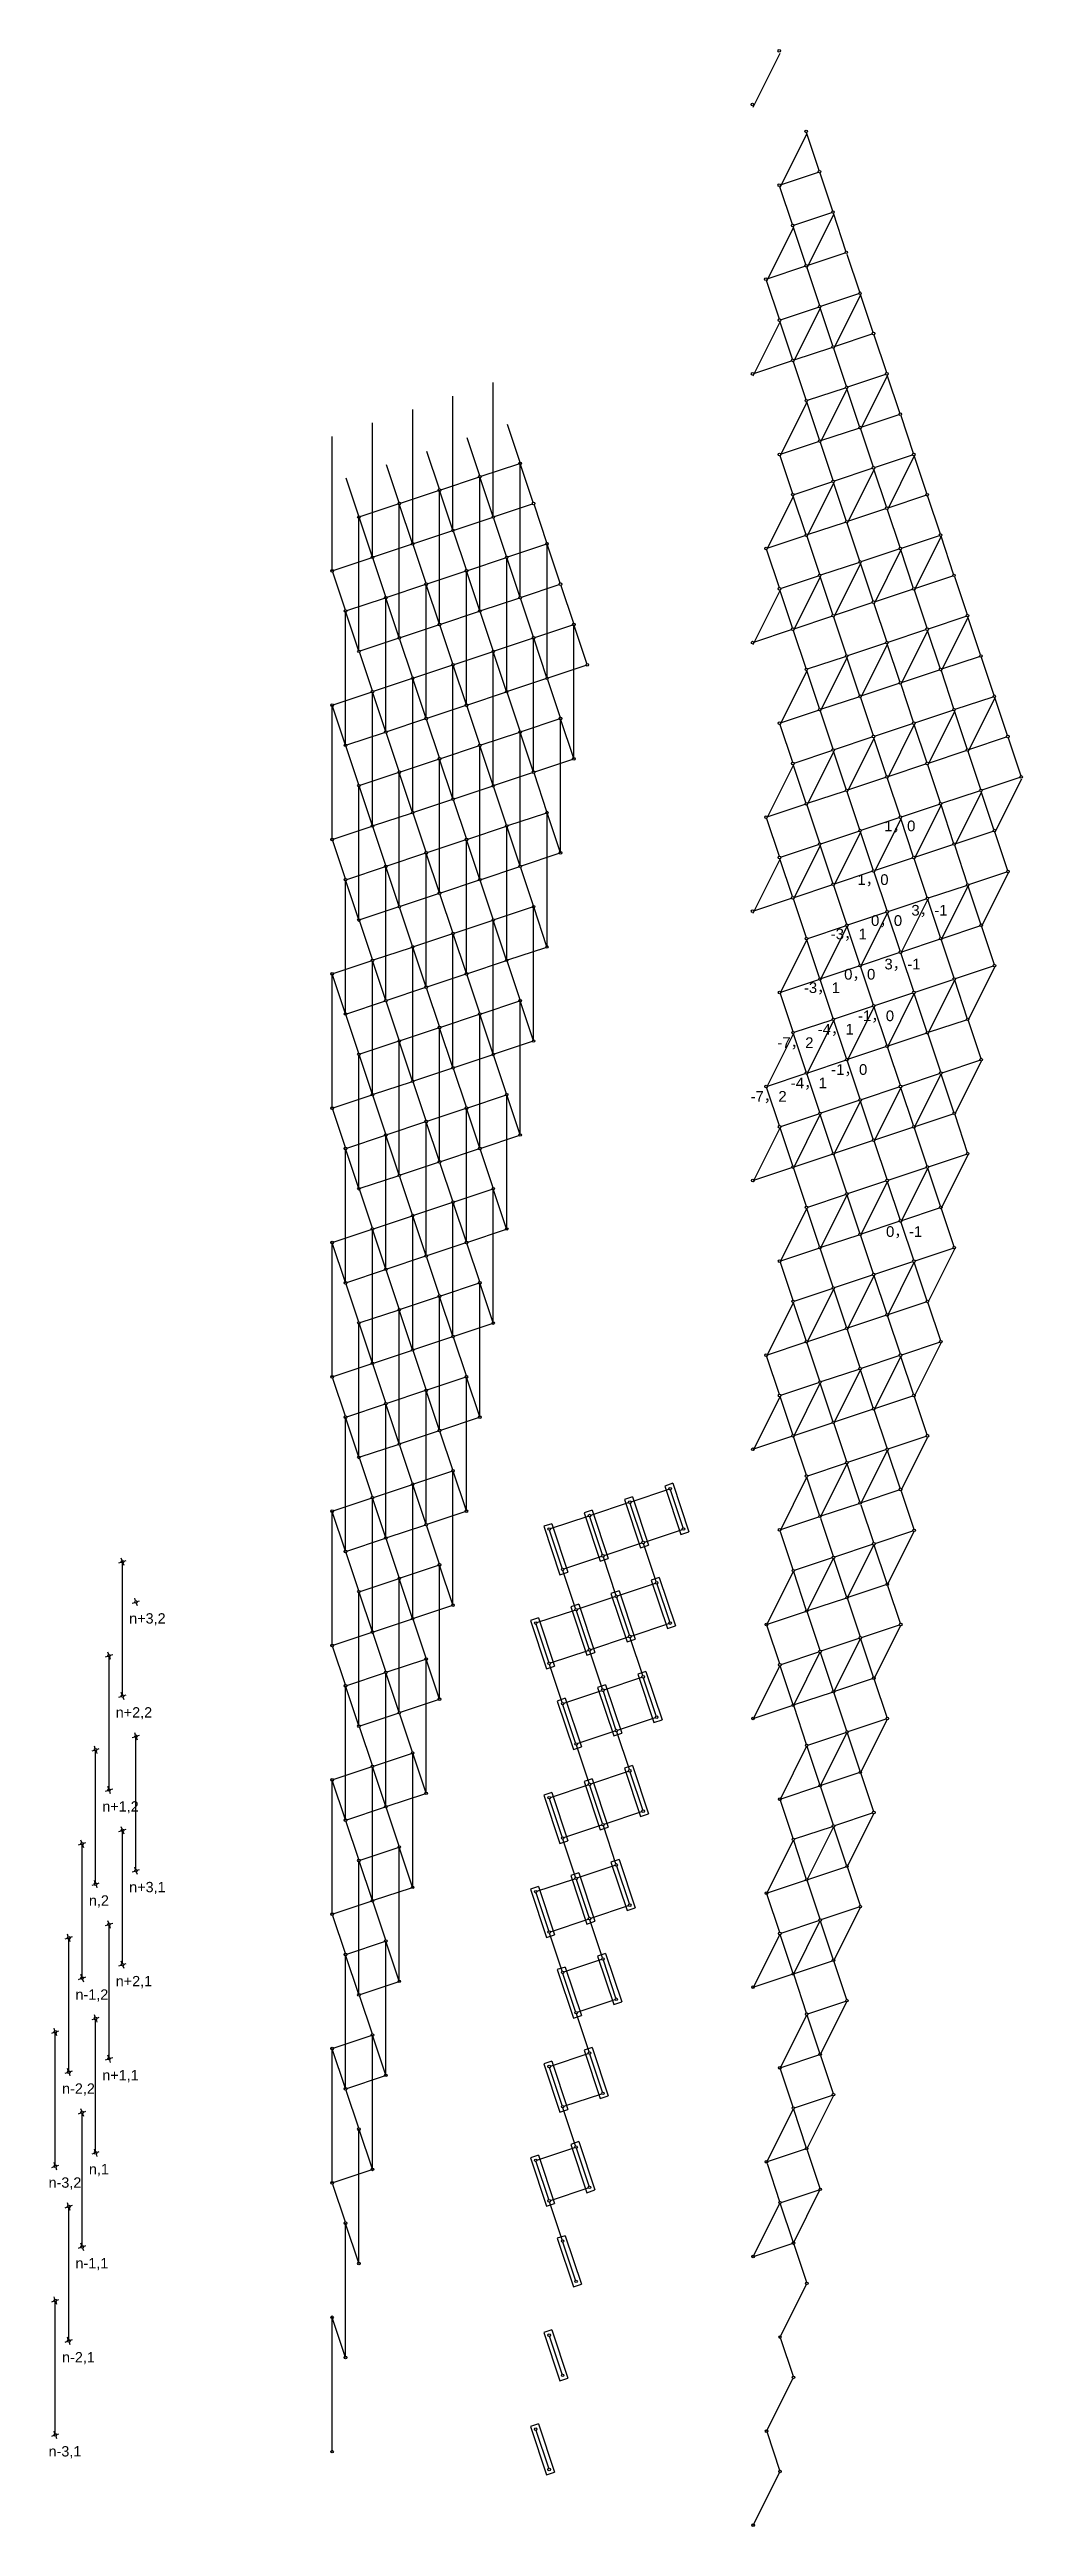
# Model space of a CAD drawing. Header units: millimetres. Extents: x 939 to 21029, y -693 to 9787.
# Drawn here: x 8686 to 9831, y 2963 to 5879 of the extents above; entities that cross this region are included whole.
import ezdxf

# ---------------------------------------------------------------- set-up
doc = ezdxf.new("R2010")
doc.units = ezdxf.units.MM
for name, color, linetype, lineweight in [('橘黄色', 30, 'Continuous', 30), ('浅蓝色', 141, 'Continuous', 30), ('灰色', 9, 'Continuous', 30), ('红色', 1, 'Continuous', 30), ('蓝色', 160, 'Continuous', 30), ('黄色', 41, 'Continuous', 30), ('黑白', 7, 'Continuous', 30)]:
    doc.layers.add(name, color=color, linetype=linetype, lineweight=lineweight)
doc.styles.get("Standard").update_dxf_attribs({"font": 'arial.ttf'})

msp = doc.modelspace()

# ---------------------------------------------------------------- texts
at = {"layer": '红色', "char_height": 12.565, "attachment_point": 1}
for s, insert in [('1{\\fSimSun|b0|i0|c134|p2;，}0', (9637.1, 4907.9)), ('0{\\fSimSun|b0|i0|c134|p2;，}0', (9621.5, 4796.5)), ('3{\\fSimSun|b0|i0|c134|p2;，}-1', (9668.9, 4808.5)), ('-3{\\fSimSun|b0|i0|c134|p2;，}1', (9574.1, 4780.7)), ('-4{\\fSimSun|b0|i0|c134|p2;，}1', (9558.7, 4668.6)), ('-1{\\fSimSun|b0|i0|c134|p2;，}0', (9606.2, 4684.4)), ('-7{\\fSimSun|b0|i0|c134|p2;，}2', (9511.3, 4652.8))]:
    msp.add_mtext_dynamic_manual_height_columns(s, width=46.574, gutter_width=62.8, heights=[13.3], dxfattribs=dict(at, insert=insert))
at = {"layer": '黑白', "attachment_point": 1}
for s, width, gutter_width, heights, insert, char_height in [('1{\\fSimSun|b0|i0|c134|p2;，}0', 46.574, 62.8, [13.3], (9668.7, 4971.1), 12.565), ('3{\\fSimSun|b0|i0|c134|p2;，}-1', 46.574, 62.8, [13.3], (9700.6, 4871.8), 12.565), ('-3{\\fSimSun|b0|i0|c134|p2;，}1', 46.574, 62.8, [13.3], (9605.7, 4843.9), 12.565), ('0{\\fSimSun|b0|i0|c134|p2;，}0', 46.574, 62.8, [13.3], (9653.1, 4859.7), 12.565), ('-4{\\fSimSun|b0|i0|c134|p2;，}1', 46.574, 62.8, [13.3], (9590.3, 4731.8), 12.565), ('-1{\\fSimSun|b0|i0|c134|p2;，}0', 46.574, 62.8, [13.3], (9637.8, 4747.6), 12.565), ('-7{\\fSimSun|b0|i0|c134|p2;，}2', 46.574, 62.8, [13.3], (9542.9, 4716), 12.565), ('0{\\fSimSun|b0|i0|c134|p2;，}-1', 46.574, 62.8, [13.3], (9670.8, 4493.7), 12.565), ('n+3,2', 95.283, 60.7, [0], (8779.8, 4038.2), 12.13), ('n+2,2', 95.283, 60.7, [0], (8764, 3927.6), 12.13), ('n+1,2', 95.283, 60.7, [0], (8748.2, 3816.9), 12.13), ('n,2', 95.283, 60.7, [0], (8732.4, 3706.2), 12.13), ('n+3,1', 95.283, 60.7, [0], (8779.8, 3722), 12.13), ('n-1,2', 95.283, 60.7, [0], (8716.6, 3595.5), 12.13), ('n+2,1', 95.283, 60.7, [0], (8764, 3611.3), 12.13), ('n+1,1', 95.283, 60.7, [0], (8748.2, 3500.6), 12.13), ('n-2,2', 95.283, 60.7, [0], (8700.8, 3484.8), 12.13), ('n,1', 95.283, 60.7, [0], (8732.4, 3390), 12.13), ('n-3,2', 95.283, 60.7, [0], (8684.9, 3374.2), 12.13), ('n-1,1', 95.283, 60.7, [0], (8716.6, 3279.3), 12.13), ('n-2,1', 95.283, 60.7, [0], (8700.8, 3168.6), 12.13), ('n-3,1', 95.283, 60.7, [0], (8684.9, 3057.9), 12.13)]:
    msp.add_mtext_dynamic_manual_height_columns(s, width=width, gutter_width=gutter_width, heights=heights, dxfattribs=dict(at, insert=insert, char_height=char_height))

# ---------------------------------------------------------------- linework, layer by layer
at = {"layer": '橘黄色'}
for p, q in [((9545.5, 5717.5), (9560.4, 5672.9)), ((9593, 5733.3), (9607.8, 5688.7)), ((9624.8, 5637.7), (9639.7, 5593.2)), ((9530, 5606.1), (9544.8, 5561.5)), ((9577.4, 5621.9), (9592.3, 5577.3)), ((9656.5, 5542.9), (9671.3, 5498.3)), ((9561.6, 5511.3), (9576.4, 5466.7)), ((9609, 5527.1), (9623.9, 5482.5)), ((9224.7, 5437.6), (9239.6, 5393)), ((9640.6, 5432.2), (9655.5, 5387.6)), ((9688.1, 5448), (9702.9, 5403.4)), ((9129.9, 5406), (9144.7, 5361.4)), ((9177.3, 5421.8), (9192.2, 5377.2)), ((9545.8, 5400.6), (9560.6, 5356)), ((9593.2, 5416.4), (9608.1, 5371.8)), ((9035, 5374.4), (9049.9, 5329.8)), ((9082.4, 5390.2), (9097.3, 5345.6)), ((9256.4, 5342.8), (9271.2, 5298.2)), ((9672.3, 5337.3), (9687.1, 5292.7)), ((9719.7, 5353.1), (9734.6, 5308.6)), ((9161.5, 5311.1), (9176.4, 5266.6)), ((9208.9, 5327), (9223.8, 5282.4)), ((9577.4, 5305.7), (9592.3, 5261.1)), ((9624.8, 5321.5), (9639.7, 5276.9)), ((9066.6, 5279.5), (9081.5, 5234.9)), ((9114.1, 5295.3), (9128.9, 5250.7)), ((9530, 5289.9), (9544.8, 5245.3)), ((9019.2, 5263.7), (9034.1, 5219.1)), ((9288, 5247.9), (9302.8, 5203.3)), ((9751.3, 5258.3), (9766.2, 5213.7)), ((9240.6, 5232.1), (9255.4, 5187.5)), ((9656.5, 5226.6), (9671.3, 5182.1)), ((9703.9, 5242.5), (9718.7, 5197.9)), ((9145.7, 5200.5), (9160.5, 5155.9)), ((9193.1, 5216.3), (9208, 5171.7)), ((9561.6, 5195), (9576.4, 5150.4)), ((9609, 5210.8), (9623.9, 5166.2)), ((9050.8, 5168.8), (9065.7, 5124.2)), ((9098.2, 5184.6), (9113.1, 5140.1)), ((9782.9, 5163.4), (9797.8, 5118.8)), ((9272.2, 5137.2), (9287, 5092.6)), ((9688.1, 5131.8), (9702.9, 5087.2)), ((9735.5, 5147.6), (9750.4, 5103)), ((9177.3, 5105.6), (9192.2, 5061)), ((9224.7, 5121.4), (9239.6, 5076.8)), ((9640.6, 5116), (9655.5, 5071.4)), ((9082.4, 5074), (9097.3, 5029.4)), ((9129.9, 5089.8), (9144.7, 5045.2)), ((9545.8, 5084.3), (9560.6, 5039.8)), ((9593.2, 5100.2), (9608.1, 5055.6)), ((9035, 5058.2), (9049.9, 5013.6)), ((9767.1, 5052.7), (9782, 5008.1)), ((9814.6, 5068.5), (9829.4, 5023.9)), ((9256.4, 5026.5), (9271.2, 4981.9)), ((9672.3, 5021.1), (9687.1, 4976.5)), ((9719.7, 5036.9), (9734.6, 4992.3)), ((9161.5, 4994.9), (9176.4, 4950.3)), ((9208.9, 5010.7), (9223.8, 4966.1)), ((9577.4, 4989.5), (9592.3, 4944.9)), ((9624.8, 5005.3), (9639.7, 4960.7)), ((9066.6, 4963.3), (9081.5, 4918.7)), ((9114.1, 4979.1), (9128.9, 4934.5)), ((9530, 4973.7), (9544.8, 4929.1)), ((9799, 4957.1), (9813.9, 4912.5)), ((9019.2, 4947.5), (9034.1, 4902.9)), ((9751.6, 4941.3), (9766.4, 4896.7)), ((9193.1, 4900), (9208, 4855.5)), ((9240.6, 4915.9), (9255.4, 4871.3)), ((9656.7, 4909.7), (9671.6, 4865.1)), ((9704.1, 4925.5), (9719, 4880.9)), ((9098.2, 4868.4), (9113.1, 4823.8)), ((9145.7, 4884.2), (9160.5, 4839.6)), ((9561.8, 4878.1), (9576.7, 4833.5)), ((9609.3, 4893.9), (9624.1, 4849.3)), ((9050.8, 4852.6), (9065.7, 4808)), ((9783.2, 4846.5), (9798, 4801.9)), ((9688.3, 4814.8), (9703.2, 4770.2)), ((9735.7, 4830.6), (9750.6, 4786.1)), ((9177.3, 4789.4), (9192.2, 4744.8)), ((9224.7, 4805.2), (9239.6, 4760.6)), ((9593.4, 4783.2), (9608.3, 4738.6)), ((9640.9, 4799), (9655.7, 4754.4)), ((9082.4, 4757.7), (9097.3, 4713.2)), ((9129.9, 4773.6), (9144.7, 4729)), ((9546, 4767.4), (9560.9, 4722.8)), ((9035, 4741.9), (9049.9, 4697.3)), ((9767.4, 4735.8), (9782.2, 4691.2)), ((9208.9, 4694.5), (9223.8, 4649.9)), ((9672.5, 4704.2), (9687.4, 4659.6)), ((9719.9, 4720), (9734.8, 4675.4)), ((9161.5, 4678.7), (9176.4, 4634.1)), ((9577.6, 4672.5), (9592.5, 4627.9)), ((9625.1, 4688.3), (9639.9, 4643.8)), ((9066.6, 4647.1), (9081.5, 4602.5)), ((9114.1, 4662.9), (9128.9, 4618.3)), ((9530.2, 4656.7), (9545.1, 4612.1)), ((9019.2, 4631.3), (9034.1, 4586.7)), ((9704.1, 4609.3), (9719, 4564.7)), ((9751.6, 4625.1), (9766.4, 4580.5)), ((9193.1, 4583.8), (9208, 4539.2)), ((9609.3, 4577.7), (9624.1, 4533.1)), ((9656.7, 4593.5), (9671.6, 4548.9)), ((9098.2, 4552.2), (9113.1, 4507.6)), ((9145.7, 4568), (9160.5, 4523.4)), ((9561.8, 4561.9), (9576.7, 4517.3)), ((9050.8, 4536.4), (9065.7, 4491.8)), ((9688.3, 4498.6), (9703.2, 4454)), ((9735.7, 4514.4), (9750.6, 4469.8)), ((9177.3, 4473.1), (9192.2, 4428.5)), ((9593.4, 4467), (9608.3, 4422.4)), ((9640.9, 4482.8), (9655.7, 4438.2)), ((9082.4, 4441.5), (9097.3, 4396.9)), ((9129.9, 4457.3), (9144.7, 4412.7)), ((9546, 4451.2), (9560.9, 4406.6)), ((9035, 4425.7), (9049.9, 4381.1)), ((9719.9, 4403.7), (9734.8, 4359.2)), ((9672.5, 4387.9), (9687.4, 4343.3)), ((9114.1, 4346.6), (9128.9, 4302.1)), ((9161.5, 4362.5), (9176.4, 4317.9)), ((9577.6, 4356.3), (9592.5, 4311.7)), ((9625.1, 4372.1), (9639.9, 4327.5)), ((9019.2, 4315), (9034.1, 4270.4)), ((9066.6, 4330.8), (9081.5, 4286.2)), ((9530.2, 4340.5), (9545.1, 4295.9)), ((9704.1, 4293.1), (9719, 4248.5)), ((9609.3, 4261.4), (9624.1, 4216.8)), ((9656.7, 4277.2), (9671.6, 4232.7)), ((9098.2, 4236), (9113.1, 4191.4)), ((9145.7, 4251.8), (9160.5, 4207.2)), ((9561.8, 4245.6), (9576.7, 4201)), ((9050.8, 4220.2), (9065.7, 4175.6)), ((9688.6, 4181.7), (9703.4, 4137.1)), ((9129.9, 4141.1), (9144.7, 4096.5)), ((9593.7, 4150), (9608.5, 4105.5)), ((9641.1, 4165.9), (9656, 4121.3)), ((9082.4, 4125.3), (9097.3, 4080.7)), ((9400.3, 4075.5), (9385.4, 4120.1)), ((9546.2, 4134.2), (9561.1, 4089.6)), ((8771.5, 4100.3), (8770.5, 4103.2)), ((9035, 4109.5), (9049.9, 4064.9)), ((9305.4, 4043.8), (9290.5, 4088.4)), ((9352.8, 4059.7), (9338, 4104.2)), ((9625.3, 4055.2), (9640.2, 4010.6)), ((9672.7, 4071), (9687.6, 4026.4)), ((8788.2, 4050.1), (8789.2, 4047.2)), ((9114.1, 4030.4), (9128.9, 3985.8)), ((9530.4, 4023.5), (9545.3, 3979)), ((9577.9, 4039.4), (9592.7, 3994.8)), ((9019.2, 3998.8), (9034.1, 3954.2)), ((9066.6, 4014.6), (9081.5, 3970)), ((9384.5, 3964.8), (9369.6, 4009.4)), ((8755.7, 3989.7), (8754.7, 3992.5)), ((9289.6, 3933.2), (9274.7, 3977.8)), ((9337, 3949), (9322.2, 3993.6)), ((8772.4, 3939.4), (8773.4, 3936.5)), ((9609.5, 3944.5), (9624.4, 3899.9)), ((9656.9, 3960.3), (9671.8, 3915.7)), ((9098.2, 3919.7), (9113.1, 3875.2)), ((9562.1, 3928.7), (9576.9, 3884.1)), ((8739.9, 3879), (8738.9, 3881.8)), ((8787.3, 3894.8), (8786.3, 3897.6)), ((9050.8, 3903.9), (9065.7, 3859.3)), ((9321.2, 3838.3), (9306.4, 3882.9)), ((9368.7, 3854.1), (9353.8, 3898.7)), ((9641.1, 3849.6), (9656, 3805)), ((8756.6, 3828.7), (8757.6, 3825.9)), ((9593.7, 3833.8), (9608.5, 3789.2)), ((9035, 3793.2), (9049.9, 3748.7)), ((9082.4, 3809.1), (9097.3, 3764.5)), ((9546.2, 3818), (9561.1, 3773.4)), ((8724.1, 3768.3), (8723.1, 3771.1)), ((8771.5, 3784.1), (8770.5, 3787)), ((9305.4, 3727.6), (9290.5, 3772.2)), ((9352.8, 3743.4), (9338, 3788)), ((8788.2, 3733.8), (8789.2, 3731)), ((9625.3, 3738.9), (9640.2, 3694.4)), ((8740.8, 3718), (8741.8, 3715.2)), ((9530.4, 3707.3), (9545.3, 3662.7)), ((9577.9, 3723.1), (9592.7, 3678.5)), ((8755.7, 3673.4), (8754.7, 3676.3)), ((9019.2, 3682.6), (9034.1, 3638)), ((9066.6, 3698.4), (9081.5, 3653.8)), ((9337, 3632.8), (9322.2, 3677.3)), ((8708.2, 3657.6), (8707.3, 3660.5)), ((9289.6, 3616.9), (9274.7, 3661.5)), ((8772.4, 3623.2), (8773.4, 3620.3)), ((9609.5, 3628.3), (9624.4, 3583.7)), ((8725, 3607.3), (8725.9, 3604.5)), ((9050.8, 3587.7), (9065.7, 3543.1)), ((9562.1, 3612.5), (9576.9, 3567.9)), ((8739.9, 3562.8), (8738.9, 3565.6)), ((9321.2, 3522.1), (9306.4, 3566.7)), ((8692.4, 3546.9), (8691.5, 3549.8)), ((8756.6, 3512.5), (8757.6, 3509.6)), ((9546.2, 3501.8), (9561.1, 3457.2)), ((9593.7, 3517.6), (9608.5, 3473)), ((8709.2, 3496.7), (8710.1, 3493.8)), ((9035, 3477), (9049.9, 3432.4)), ((8724.1, 3452.1), (8723.1, 3454.9)), ((9305.4, 3411.4), (9290.5, 3456)), ((8693.4, 3386), (8694.3, 3383.1)), ((8740.8, 3401.8), (8741.8, 3398.9)), ((9530.7, 3390.4), (9545.5, 3345.8)), ((9578.1, 3406.2), (9593, 3361.6)), ((9019.2, 3366.3), (9034.1, 3321.8)), ((8708.2, 3341.4), (8707.3, 3344.2)), ((9289.6, 3300.7), (9274.7, 3345.3)), ((9562.3, 3295.5), (9577.2, 3250.9)), ((8725, 3291.1), (8725.9, 3288.3)), ((8692.4, 3230.7), (8691.5, 3233.6)), ((8709.2, 3180.4), (8710.1, 3177.6)), ((9546.5, 3184.8), (9561.4, 3140.2)), ((8693.4, 3069.8), (8694.3, 3066.9)), ((9530.7, 3074.1), (9545.5, 3029.6))]:
    msp.add_line(p, q, dxfattribs=at)
at = {"layer": '浅蓝色'}
for p, q in [((9592, 5736.2), (9577.2, 5780.8)), ((9623.6, 5641.3), (9608.8, 5685.9)), ((9576.2, 5625.5), (9561.3, 5670.1)), ((9608.1, 5529.9), (9593.2, 5574.5)), ((9655.5, 5545.7), (9640.6, 5590.3)), ((9560.6, 5514.1), (9545.8, 5558.7)), ((9687.1, 5450.9), (9672.3, 5495.4)), ((9592.3, 5419.2), (9577.4, 5463.8)), ((9639.7, 5435), (9624.8, 5479.6)), ((9718.7, 5356), (9703.9, 5400.6)), ((9208, 5329.8), (9193.1, 5374.4)), ((9255.4, 5345.6), (9240.6, 5390.2)), ((9623.9, 5324.4), (9609, 5369)), ((9671.3, 5340.2), (9656.5, 5384.8)), ((9113.1, 5298.2), (9098.2, 5342.8)), ((9160.5, 5314), (9145.7, 5358.6)), ((9576.4, 5308.6), (9561.6, 5353.1)), ((9065.7, 5282.4), (9050.8, 5327)), ((9750.4, 5261.1), (9735.5, 5305.7)), ((9239.6, 5234.9), (9224.7, 5279.5)), ((9287, 5250.7), (9272.2, 5295.3)), ((9702.9, 5245.3), (9688.1, 5289.9)), ((9144.7, 5203.3), (9129.9, 5247.9)), ((9192.2, 5219.1), (9177.3, 5263.7)), ((9608.1, 5213.7), (9593.2, 5258.3)), ((9655.5, 5229.5), (9640.6, 5274.1)), ((9097.3, 5187.5), (9082.4, 5232.1)), ((9560.6, 5197.9), (9545.8, 5242.5)), ((9049.9, 5171.7), (9035, 5216.3)), ((9318.7, 5155.9), (9303.8, 5200.5)), ((9734.6, 5150.4), (9719.7, 5195)), ((9782, 5166.2), (9767.1, 5210.8)), ((9223.8, 5124.2), (9208.9, 5168.8)), ((9271.2, 5140.1), (9256.4, 5184.6)), ((9639.7, 5118.8), (9624.8, 5163.4)), ((9687.1, 5134.6), (9672.3, 5179.2)), ((9128.9, 5092.6), (9114.1, 5137.2)), ((9176.4, 5108.4), (9161.5, 5153)), ((9592.3, 5103), (9577.4, 5147.6)), ((9034.1, 5061), (9019.2, 5105.6)), ((9081.5, 5076.8), (9066.6, 5121.4)), ((9813.6, 5071.4), (9798.8, 5116)), ((9255.4, 5029.4), (9240.6, 5074)), ((9302.8, 5045.2), (9288, 5089.8)), ((9718.7, 5039.8), (9703.9, 5084.3)), ((9766.2, 5055.6), (9751.3, 5100.2)), ((9208, 5013.6), (9193.1, 5058.2)), ((9623.9, 5008.1), (9609, 5052.7)), ((9671.3, 5023.9), (9656.5, 5068.5)), ((9113.1, 4981.9), (9098.2, 5026.5)), ((9160.5, 4997.8), (9145.7, 5042.3)), ((9576.4, 4992.3), (9561.6, 5036.9)), ((9065.7, 4966.1), (9050.8, 5010.7)), ((9750.4, 4944.9), (9735.5, 4989.5)), ((9797.8, 4960.7), (9782.9, 5005.3)), ((9239.6, 4918.7), (9224.7, 4963.3)), ((9287, 4934.5), (9272.2, 4979.1)), ((9655.5, 4913.3), (9640.6, 4957.9)), ((9702.9, 4929.1), (9688.1, 4973.7)), ((9144.7, 4887.1), (9129.9, 4931.7)), ((9192.2, 4902.9), (9177.3, 4947.5)), ((9608.1, 4897.5), (9593.2, 4942)), ((9049.9, 4855.5), (9035, 4900)), ((9097.3, 4871.3), (9082.4, 4915.9)), ((9560.6, 4881.6), (9545.8, 4926.2)), ((9271.2, 4823.8), (9256.4, 4868.4)), ((9734.8, 4833.5), (9719.9, 4878.1)), ((9782.2, 4849.3), (9767.4, 4893.9)), ((9223.8, 4808), (9208.9, 4852.6)), ((9639.9, 4801.9), (9625.1, 4846.5)), ((9687.4, 4817.7), (9672.5, 4862.3)), ((9128.9, 4776.4), (9114.1, 4821)), ((9176.4, 4792.2), (9161.5, 4836.8)), ((9592.5, 4786.1), (9577.6, 4830.6)), ((9034.1, 4744.8), (9019.2, 4789.4)), ((9081.5, 4760.6), (9066.6, 4805.2)), ((9766.4, 4738.6), (9751.6, 4783.2)), ((9255.4, 4713.2), (9240.6, 4757.7)), ((9719, 4722.8), (9704.1, 4767.4)), ((9160.5, 4681.5), (9145.7, 4726.1)), ((9208, 4697.3), (9193.1, 4741.9)), ((9624.1, 4691.2), (9609.3, 4735.8)), ((9671.6, 4707), (9656.7, 4751.6)), ((9065.7, 4649.9), (9050.8, 4694.5)), ((9113.1, 4665.7), (9098.2, 4710.3)), ((9576.7, 4675.4), (9561.8, 4720)), ((9750.6, 4627.9), (9735.7, 4672.5)), ((9239.6, 4602.5), (9224.7, 4647.1)), ((9655.7, 4596.3), (9640.9, 4640.9)), ((9703.2, 4612.1), (9688.3, 4656.7)), ((9144.7, 4570.9), (9129.9, 4615.4)), ((9192.2, 4586.7), (9177.3, 4631.3)), ((9560.9, 4564.7), (9546, 4609.3)), ((9608.3, 4580.5), (9593.4, 4625.1)), ((9049.9, 4539.2), (9035, 4583.8)), ((9097.3, 4555), (9082.4, 4599.6)), ((9734.8, 4517.3), (9719.9, 4561.9)), ((9176.4, 4476), (9161.5, 4520.6)), ((9223.8, 4491.8), (9208.9, 4536.4)), ((9639.9, 4485.6), (9625.1, 4530.2)), ((9687.4, 4501.5), (9672.5, 4546)), ((9128.9, 4460.2), (9114.1, 4504.8)), ((9592.5, 4469.8), (9577.6, 4514.4)), ((9034.1, 4428.5), (9019.2, 4473.1)), ((9081.5, 4444.4), (9066.6, 4488.9)), ((9671.6, 4390.8), (9656.7, 4435.4)), ((9719, 4406.6), (9704.1, 4451.2)), ((9160.5, 4365.3), (9145.7, 4409.9)), ((9208, 4381.1), (9193.1, 4425.7)), ((9576.7, 4359.2), (9561.8, 4403.7)), ((9624.1, 4375), (9609.3, 4419.6)), ((9065.7, 4333.7), (9050.8, 4378.3)), ((9113.1, 4349.5), (9098.2, 4394.1)), ((9192.2, 4270.4), (9177.3, 4315)), ((9655.7, 4280.1), (9640.9, 4324.7)), ((9703.2, 4295.9), (9688.3, 4340.5)), ((9144.7, 4254.6), (9129.9, 4299.2)), ((9560.9, 4248.5), (9546, 4293.1)), ((9608.3, 4264.3), (9593.4, 4308.9)), ((9049.9, 4223), (9035, 4267.6)), ((9097.3, 4238.8), (9082.4, 4283.4)), ((9687.4, 4185.2), (9672.5, 4229.8)), ((9176.4, 4159.8), (9161.5, 4204.3)), ((9592.5, 4153.6), (9577.6, 4198.2)), ((9639.9, 4169.4), (9625.1, 4214)), ((9081.5, 4128.1), (9066.6, 4172.7)), ((9128.9, 4143.9), (9114.1, 4188.5)), ((9431.9, 4138.7), (9417, 4183.3)), ((9034.1, 4112.3), (9019.2, 4156.9)), ((9337, 4107.1), (9322.2, 4151.7)), ((9384.5, 4122.9), (9369.6, 4167.5)), ((9289.6, 4091.3), (9274.7, 4135.9)), ((9671.8, 4073.8), (9656.9, 4118.4)), ((8772.4, 4097.5), (8773.4, 4094.6)), ((9160.5, 4049.1), (9145.7, 4093.7)), ((9576.9, 4042.2), (9562.1, 4086.8)), ((9624.4, 4058), (9609.5, 4102.6)), ((8787.3, 4052.9), (8786.3, 4055.8)), ((9065.7, 4017.5), (9050.8, 4062)), ((9113.1, 4033.3), (9098.2, 4077.9)), ((9368.7, 4012.2), (9353.8, 4056.8)), ((9416.1, 4028), (9401.2, 4072.6)), ((9273.8, 3980.6), (9258.9, 4025.2)), ((9321.2, 3996.4), (9306.4, 4041)), ((9656, 3963.1), (9641.1, 4007.7)), ((8756.6, 3986.8), (8757.6, 3984)), ((9097.3, 3922.6), (9082.4, 3967.2)), ((9144.7, 3938.4), (9129.9, 3983)), ((9561.1, 3931.5), (9546.2, 3976.1)), ((9608.5, 3947.3), (9593.7, 3991.9)), ((8771.5, 3942.2), (8770.5, 3945.1)), ((9049.9, 3906.8), (9035, 3951.4)), ((9352.8, 3901.5), (9338, 3946.1)), ((9400.3, 3917.4), (9385.4, 3961.9)), ((9305.4, 3885.7), (9290.5, 3930.3)), ((8788.2, 3891.9), (8789.2, 3889.1)), ((9592.7, 3836.7), (9577.9, 3881.2)), ((9640.2, 3852.5), (9625.3, 3897.1)), ((8740.8, 3876.1), (8741.8, 3873.3)), ((9081.5, 3811.9), (9066.6, 3856.5)), ((9128.9, 3827.7), (9114.1, 3872.3)), ((9384.5, 3806.7), (9369.6, 3851.3)), ((8755.7, 3831.5), (8754.7, 3834.4)), ((9034.1, 3796.1), (9019.2, 3840.7)), ((9289.6, 3775.1), (9274.7, 3819.6)), ((9337, 3790.9), (9322.2, 3835.5)), ((8725, 3765.5), (8725.9, 3762.6)), ((8772.4, 3781.3), (8773.4, 3778.4)), ((9113.1, 3717), (9098.2, 3761.6)), ((9576.9, 3726), (9562.1, 3770.6)), ((9624.4, 3741.8), (9609.5, 3786.4)), ((8787.3, 3736.7), (8786.3, 3739.5)), ((9065.7, 3701.2), (9050.8, 3745.8)), ((9368.7, 3696), (9353.8, 3740.6)), ((8739.9, 3720.9), (8738.9, 3723.7)), ((9273.8, 3664.4), (9258.9, 3709)), ((9321.2, 3680.2), (9306.4, 3724.8)), ((9608.5, 3631.1), (9593.7, 3675.7)), ((8709.2, 3654.8), (8710.1, 3651.9)), ((8756.6, 3670.6), (8757.6, 3667.7)), ((9097.3, 3606.4), (9082.4, 3650.9)), ((9561.1, 3615.3), (9546.2, 3659.9)), ((8771.5, 3626), (8770.5, 3628.8)), ((9049.9, 3590.5), (9035, 3635.1)), ((9352.8, 3585.3), (9338, 3629.9)), ((8724.1, 3610.2), (8723.1, 3613)), ((9305.4, 3569.5), (9290.5, 3614.1)), ((8740.8, 3559.9), (8741.8, 3557.1)), ((9592.7, 3520.4), (9577.9, 3565)), ((8693.4, 3544.1), (8694.3, 3541.3)), ((9081.5, 3495.7), (9066.6, 3540.3)), ((8708.2, 3499.5), (8707.3, 3502.4)), ((8755.7, 3515.3), (8754.7, 3518.2)), ((9034.1, 3479.9), (9019.2, 3524.5)), ((9289.6, 3458.8), (9274.7, 3503.4)), ((9337, 3474.6), (9322.2, 3519.2)), ((8725, 3449.2), (8725.9, 3446.4)), ((9576.9, 3409.8), (9562.1, 3454.3)), ((9065.7, 3385), (9050.8, 3429.6)), ((8692.4, 3388.8), (8691.5, 3391.7)), ((8739.9, 3404.6), (8738.9, 3407.5)), ((9273.8, 3348.1), (9258.9, 3392.7)), ((9321.2, 3364), (9306.4, 3408.5)), ((8709.2, 3338.5), (8710.1, 3335.7)), ((9561.4, 3298.4), (9546.5, 3342.9)), ((8724.1, 3294), (8723.1, 3296.8)), ((9049.9, 3274.3), (9035, 3318.9)), ((9305.4, 3253.3), (9290.5, 3297.9)), ((8693.4, 3227.9), (8694.3, 3225)), ((9034.1, 3163.6), (9019.2, 3208.2)), ((8708.2, 3183.3), (8707.3, 3186.1)), ((9289.6, 3142.6), (9274.7, 3187.2)), ((8692.4, 3072.6), (8691.5, 3075.4)), ((9273.8, 3031.9), (9258.9, 3076.5))]:
    msp.add_line(p, q, dxfattribs=at)
at = {"layer": '灰色'}
for p, q in [((9546.5, 5719.4), (9591.1, 5734.3)), ((9562.3, 5672), (9606.9, 5686.8)), ((9578.1, 5624.5), (9622.7, 5639.4)), ((9530.7, 5608.7), (9575.3, 5623.6)), ((9546.7, 5560.6), (9591.3, 5575.4)), ((9594.2, 5576.4), (9638.7, 5591.3)), ((9610, 5529), (9654.6, 5543.8)), ((9515.1, 5497.3), (9559.7, 5512.2)), ((9562.5, 5513.2), (9607.1, 5528)), ((9578.3, 5465.7), (9622.9, 5480.6)), ((9625.8, 5481.5), (9670.4, 5496.4)), ((9594.2, 5418.3), (9638.7, 5433.1)), ((9641.6, 5434.1), (9686.2, 5449)), ((9546.7, 5402.5), (9591.3, 5417.3)), ((9657.4, 5386.7), (9702, 5401.5)), ((9146.6, 5360.5), (9191.2, 5375.3)), ((9194.1, 5376.3), (9238.7, 5391.1)), ((9562.5, 5355), (9607.1, 5369.9)), ((9610, 5370.8), (9654.6, 5385.7)), ((9051.8, 5328.8), (9096.4, 5343.7)), ((9099.2, 5344.7), (9143.8, 5359.5)), ((9209.9, 5328.8), (9254.5, 5343.7)), ((9625.8, 5323.4), (9670.4, 5338.3)), ((9673.2, 5339.2), (9717.8, 5354.1)), ((9115, 5297.2), (9159.6, 5312.1)), ((9162.4, 5313), (9207, 5327.9)), ((9530.9, 5291.8), (9575.5, 5306.7)), ((9578.3, 5307.6), (9622.9, 5322.5)), ((9689, 5291.8), (9733.6, 5306.7)), ((9020.1, 5265.6), (9064.7, 5280.5)), ((9067.6, 5281.4), (9112.2, 5296.3)), ((9178.3, 5265.6), (9222.8, 5280.5)), ((9225.7, 5281.4), (9270.3, 5296.3)), ((9641.6, 5276), (9686.2, 5290.8)), ((9083.4, 5234), (9128, 5248.8)), ((9130.8, 5249.8), (9175.4, 5264.7)), ((9241.5, 5234), (9286.1, 5248.8)), ((9546.7, 5244.4), (9591.3, 5259.2)), ((9594.2, 5260.2), (9638.7, 5275)), ((9704.8, 5244.4), (9749.4, 5259.2)), ((9036, 5218.2), (9080.5, 5233)), ((9194.1, 5218.2), (9238.7, 5233)), ((9610, 5212.7), (9654.6, 5227.6)), ((9657.4, 5228.5), (9702, 5243.4)), ((9099.2, 5186.5), (9143.8, 5201.4)), ((9146.6, 5202.4), (9191.2, 5217.2)), ((9257.3, 5186.5), (9301.9, 5201.4)), ((9515.1, 5181.1), (9559.7, 5196)), ((9562.5, 5196.9), (9607.1, 5211.8)), ((9673.2, 5181.1), (9717.8, 5196)), ((9720.6, 5196.9), (9765.2, 5211.8)), ((9051.8, 5170.7), (9096.4, 5185.6)), ((9162.4, 5154.9), (9207, 5169.8)), ((9209.9, 5170.7), (9254.5, 5185.6)), ((9578.3, 5149.5), (9622.9, 5164.4)), ((9625.8, 5165.3), (9670.4, 5180.2)), ((9736.5, 5149.5), (9781, 5164.4)), ((9067.6, 5123.3), (9112.2, 5138.2)), ((9115, 5139.1), (9159.6, 5154)), ((9225.7, 5123.3), (9270.3, 5138.2)), ((9273.1, 5139.1), (9317.7, 5154)), ((9641.6, 5117.9), (9686.2, 5132.7)), ((9689, 5133.7), (9733.6, 5148.5)), ((9020.1, 5107.5), (9064.7, 5122.4)), ((9130.8, 5091.7), (9175.4, 5106.5)), ((9178.3, 5107.5), (9222.8, 5122.4)), ((9594.2, 5102.1), (9638.7, 5116.9)), ((9752.3, 5102.1), (9796.9, 5116.9)), ((9036, 5060.1), (9080.5, 5074.9)), ((9083.4, 5075.9), (9128, 5090.7)), ((9194.1, 5060.1), (9238.7, 5074.9)), ((9241.5, 5075.9), (9286.1, 5090.7)), ((9546.7, 5086.2), (9591.3, 5101.1)), ((9657.4, 5070.4), (9702, 5085.3)), ((9704.8, 5086.2), (9749.4, 5101.1)), ((9099.2, 5028.4), (9143.8, 5043.3)), ((9146.6, 5044.2), (9191.2, 5059.1)), ((9257.3, 5028.4), (9301.9, 5043.3)), ((9562.5, 5038.8), (9607.1, 5053.7)), ((9610, 5054.6), (9654.6, 5069.5)), ((9720.6, 5038.8), (9765.2, 5053.7)), ((9768.1, 5054.6), (9812.7, 5069.5)), ((9051.8, 5012.6), (9096.4, 5027.5)), ((9209.9, 5012.6), (9254.5, 5027.5)), ((9625.8, 5007.2), (9670.4, 5022)), ((9673.2, 5023), (9717.8, 5037.9)), ((9783.9, 5007.2), (9828.5, 5022)), ((9115, 4981), (9159.6, 4995.9)), ((9162.4, 4996.8), (9207, 5011.7)), ((9530.9, 4975.6), (9575.5, 4990.4)), ((9578.3, 4991.4), (9622.9, 5006.2)), ((9689, 4975.6), (9733.6, 4990.4)), ((9736.5, 4991.4), (9781, 5006.2)), ((9020.1, 4949.4), (9064.7, 4964.2)), ((9067.6, 4965.2), (9112.2, 4980)), ((9178.3, 4949.4), (9222.8, 4964.2)), ((9225.7, 4965.2), (9270.3, 4980)), ((9594.2, 4943.9), (9638.7, 4958.8)), ((9641.6, 4959.8), (9686.2, 4974.6)), ((9752.3, 4943.9), (9796.9, 4958.8)), ((9083.4, 4917.8), (9128, 4932.6)), ((9130.8, 4933.6), (9175.4, 4948.4)), ((9241.5, 4917.8), (9286.1, 4932.6)), ((9546.7, 4928.1), (9591.3, 4943)), ((9657.4, 4912.3), (9702, 4927.2)), ((9704.8, 4928.1), (9749.4, 4943)), ((9036, 4901.9), (9080.5, 4916.8)), ((9146.6, 4886.1), (9191.2, 4901)), ((9194.1, 4901.9), (9238.7, 4916.8)), ((9610, 4896.5), (9654.6, 4911.4)), ((9768.3, 4895.8), (9812.9, 4910.7)), ((9051.8, 4854.5), (9096.4, 4869.4)), ((9099.2, 4870.3), (9143.8, 4885.2)), ((9209.9, 4854.5), (9254.5, 4869.4)), ((9515.1, 4864.9), (9559.7, 4879.7)), ((9562.5, 4880.7), (9607.1, 4895.6)), ((9673.4, 4864.2), (9718, 4879)), ((9720.9, 4880), (9765.5, 4894.8)), ((9162.4, 4838.7), (9207, 4853.6)), ((9578.6, 4832.5), (9623.2, 4847.4)), ((9626, 4848.4), (9670.6, 4863.2)), ((9736.7, 4832.5), (9781.3, 4847.4)), ((9067.6, 4807.1), (9112.2, 4821.9)), ((9115, 4822.9), (9159.6, 4837.7)), ((9225.7, 4807.1), (9270.3, 4821.9)), ((9641.8, 4800.9), (9686.4, 4815.8)), ((9689.3, 4816.7), (9733.8, 4831.6)), ((9020.1, 4791.3), (9064.7, 4806.1)), ((9130.8, 4775.5), (9175.4, 4790.3)), ((9178.3, 4791.3), (9222.8, 4806.1)), ((9547, 4769.3), (9591.5, 4784.2)), ((9594.4, 4785.1), (9639, 4800)), ((9705.1, 4769.3), (9749.7, 4784.2)), ((9752.5, 4785.1), (9797.1, 4800)), ((9036, 4743.8), (9080.5, 4758.7)), ((9083.4, 4759.6), (9128, 4774.5)), ((9194.1, 4743.8), (9238.7, 4758.7)), ((9610.2, 4737.7), (9654.8, 4752.5)), ((9657.6, 4753.5), (9702.2, 4768.3)), ((9099.2, 4712.2), (9143.8, 4727.1)), ((9146.6, 4728), (9191.2, 4742.9)), ((9562.8, 4721.9), (9607.4, 4736.7)), ((9720.9, 4721.9), (9765.5, 4736.7)), ((9051.8, 4696.4), (9096.4, 4711.3)), ((9162.4, 4680.6), (9207, 4695.4)), ((9209.9, 4696.4), (9254.5, 4711.3)), ((9626, 4690.2), (9670.6, 4705.1)), ((9673.4, 4706.1), (9718, 4720.9)), ((9115, 4664.8), (9159.6, 4679.6)), ((9531.1, 4658.6), (9575.7, 4673.5)), ((9578.6, 4674.4), (9623.2, 4689.3)), ((9689.3, 4658.6), (9733.8, 4673.5)), ((9736.7, 4674.4), (9781.3, 4689.3)), ((9020.1, 4633.1), (9064.7, 4648)), ((9067.6, 4649), (9112.2, 4663.8)), ((9178.3, 4633.1), (9222.8, 4648)), ((9594.4, 4627), (9639, 4641.9)), ((9641.8, 4642.8), (9686.4, 4657.7)), ((9083.4, 4601.5), (9128, 4616.4)), ((9130.8, 4617.3), (9175.4, 4632.2)), ((9547, 4611.2), (9591.5, 4626)), ((9657.6, 4595.4), (9702.2, 4610.2)), ((9705.1, 4611.2), (9749.7, 4626)), ((9036, 4585.7), (9080.5, 4600.6)), ((9146.6, 4569.9), (9191.2, 4584.8)), ((9194.1, 4585.7), (9238.7, 4600.6)), ((9562.8, 4563.7), (9607.4, 4578.6)), ((9610.2, 4579.6), (9654.8, 4594.4)), ((9720.9, 4563.7), (9765.5, 4578.6)), ((9051.8, 4538.3), (9096.4, 4553.1)), ((9099.2, 4554.1), (9143.8, 4569)), ((9515.3, 4547.9), (9559.9, 4562.8)), ((9673.4, 4547.9), (9718, 4562.8)), ((9115, 4506.7), (9159.6, 4521.5)), ((9162.4, 4522.5), (9207, 4537.3)), ((9578.6, 4516.3), (9623.2, 4531.2)), ((9626, 4532.1), (9670.6, 4547)), ((9020.1, 4475), (9064.7, 4489.9)), ((9067.6, 4490.8), (9112.2, 4505.7)), ((9178.3, 4475), (9222.8, 4489.9)), ((9641.8, 4484.7), (9686.4, 4499.6)), ((9689.3, 4500.5), (9733.8, 4515.4)), ((9130.8, 4459.2), (9175.4, 4474.1)), ((9547, 4453.1), (9591.5, 4467.9)), ((9594.4, 4468.9), (9639, 4483.7)), ((9705.1, 4453.1), (9749.7, 4467.9)), ((9036, 4427.6), (9080.5, 4442.5)), ((9083.4, 4443.4), (9128, 4458.3)), ((9610.2, 4421.4), (9654.8, 4436.3)), ((9657.6, 4437.3), (9702.2, 4452.1)), ((9099.2, 4396), (9143.8, 4410.8)), ((9146.6, 4411.8), (9191.2, 4426.7)), ((9562.8, 4405.6), (9607.4, 4420.5)), ((9673.4, 4389.8), (9718, 4404.7)), ((9051.8, 4380.2), (9096.4, 4395)), ((9162.4, 4364.4), (9207, 4379.2)), ((9578.6, 4358.2), (9623.2, 4373.1)), ((9626, 4374), (9670.6, 4388.9)), ((9067.6, 4332.7), (9112.2, 4347.6)), ((9115, 4348.5), (9159.6, 4363.4)), ((9531.1, 4342.4), (9575.7, 4357.3)), ((9689.3, 4342.4), (9733.8, 4357.3)), ((9020.1, 4316.9), (9064.7, 4331.8)), ((9130.8, 4301.1), (9175.4, 4316)), ((9594.4, 4310.8), (9639, 4325.6)), ((9641.8, 4326.6), (9686.4, 4341.4)), ((9083.4, 4285.3), (9128, 4300.2)), ((9547, 4295), (9591.5, 4309.8)), ((9657.6, 4279.1), (9702.2, 4294)), ((9036, 4269.5), (9080.5, 4284.3)), ((9146.6, 4253.7), (9191.2, 4268.5)), ((9562.8, 4247.5), (9607.4, 4262.4)), ((9610.2, 4263.3), (9654.8, 4278.2)), ((9051.8, 4222.1), (9096.4, 4236.9)), ((9099.2, 4237.9), (9143.8, 4252.7)), ((9515.3, 4231.7), (9559.9, 4246.6)), ((9626, 4215.9), (9670.6, 4230.8)), ((9673.4, 4231.7), (9718, 4246.6)), ((9115, 4190.4), (9159.6, 4205.3)), ((9578.6, 4200.1), (9623.2, 4215)), ((9020.1, 4158.8), (9064.7, 4173.7)), ((9067.6, 4174.6), (9112.2, 4189.5)), ((9370.6, 4169.4), (9415.1, 4184.3)), ((9641.8, 4168.5), (9686.4, 4183.3)), ((9083.4, 4127.2), (9128, 4142)), ((9130.8, 4143), (9175.4, 4157.9)), ((9275.7, 4137.8), (9320.3, 4152.6)), ((9323.1, 4153.6), (9367.7, 4168.4)), ((9547, 4136.8), (9591.5, 4151.7)), ((9594.4, 4152.7), (9639, 4167.5)), ((9036, 4111.4), (9080.5, 4126.2)), ((9338.9, 4106.1), (9383.5, 4121)), ((9386.4, 4122), (9431, 4136.8)), ((9610.4, 4104.5), (9655, 4119.4)), ((9657.9, 4120.3), (9702.5, 4135.2)), ((8767.7, 4097.5), (8770.5, 4098.4)), ((8773.4, 4099.4), (8776.2, 4100.3)), ((9099.2, 4079.7), (9143.8, 4094.6)), ((9291.5, 4090.3), (9336.1, 4105.2)), ((9563, 4088.7), (9607.6, 4103.6)), ((8789.2, 4052), (8792, 4052.9)), ((9051.8, 4063.9), (9096.4, 4078.8)), ((9307.3, 4042.9), (9351.9, 4057.8)), ((9354.7, 4058.7), (9399.3, 4073.6)), ((9578.8, 4041.3), (9623.4, 4056.1)), ((9626.3, 4057.1), (9670.8, 4071.9)), ((8783.5, 4050.1), (8786.3, 4051)), ((9067.6, 4016.5), (9112.2, 4031.4)), ((9115, 4032.3), (9159.6, 4047.2)), ((9259.9, 4027.1), (9304.5, 4042)), ((9370.6, 4011.3), (9415.1, 4026.1)), ((9531.4, 4025.4), (9576, 4040.3)), ((9642.1, 4009.6), (9686.7, 4024.5)), ((9020.1, 4000.7), (9064.7, 4015.6)), ((9275.7, 3979.7), (9320.3, 3994.5)), ((9323.1, 3995.5), (9367.7, 4010.3)), ((9594.6, 3993.8), (9639.2, 4008.7)), ((8751.9, 3986.8), (8754.7, 3987.8)), ((8757.6, 3988.7), (8760.4, 3989.7)), ((9036, 3953.3), (9080.5, 3968.1)), ((9083.4, 3969.1), (9128, 3983.9)), ((9547.2, 3978), (9591.8, 3992.9)), ((8767.7, 3939.4), (8770.5, 3940.3)), ((8773.4, 3941.3), (8776.2, 3942.2)), ((9099.2, 3921.6), (9143.8, 3936.5)), ((9291.5, 3932.2), (9336.1, 3947.1)), ((9338.9, 3948), (9383.5, 3962.9)), ((9563, 3930.6), (9607.6, 3945.4)), ((9610.4, 3946.4), (9655, 3961.3)), ((9051.8, 3905.8), (9096.4, 3920.7)), ((9354.7, 3900.6), (9399.3, 3915.5)), ((9515.6, 3914.8), (9560.2, 3929.6)), ((9626.3, 3899), (9670.8, 3913.8)), ((8741.8, 3878), (8744.6, 3879)), ((8783.5, 3891.9), (8786.3, 3892.9)), ((8789.2, 3893.8), (8792, 3894.8)), ((9307.3, 3884.8), (9351.9, 3899.6)), ((9578.8, 3883.1), (9623.4, 3898)), ((8736.1, 3876.1), (8738.9, 3877.1)), ((9020.1, 3842.6), (9064.7, 3857.4)), ((9067.6, 3858.4), (9112.2, 3873.3)), ((9323.1, 3837.4), (9367.7, 3852.2)), ((9594.6, 3835.7), (9639.2, 3850.6)), ((8751.9, 3828.7), (8754.7, 3829.6)), ((8757.6, 3830.6), (8760.4, 3831.5)), ((9083.4, 3811), (9128, 3825.8)), ((9275.7, 3821.5), (9320.3, 3836.4)), ((9547.2, 3819.9), (9591.8, 3834.8)), ((9036, 3795.1), (9080.5, 3810)), ((9338.9, 3789.9), (9383.5, 3804.8)), ((9610.4, 3788.3), (9655, 3803.1)), ((8720.3, 3765.5), (8723.1, 3766.4)), ((8725.9, 3767.4), (8728.8, 3768.3)), ((8767.7, 3781.3), (8770.5, 3782.2)), ((8773.4, 3783.2), (8776.2, 3784.1)), ((9051.8, 3747.7), (9096.4, 3762.6)), ((9291.5, 3774.1), (9336.1, 3789)), ((9563, 3772.5), (9607.6, 3787.3)), ((8783.5, 3733.8), (8786.3, 3734.8)), ((8789.2, 3735.7), (8792, 3736.7)), ((9307.3, 3726.7), (9351.9, 3741.5)), ((9578.8, 3725), (9623.4, 3739.9)), ((8736.1, 3718), (8738.9, 3719)), ((8741.8, 3719.9), (8744.6, 3720.9)), ((9067.6, 3700.3), (9112.2, 3715.1)), ((9259.9, 3710.9), (9304.5, 3725.7)), ((9531.4, 3709.2), (9576, 3724.1)), ((8757.6, 3672.5), (8760.4, 3673.4)), ((9020.1, 3684.5), (9064.7, 3699.3)), ((9275.7, 3663.4), (9320.3, 3678.3)), ((9323.1, 3679.2), (9367.7, 3694.1)), ((9547.2, 3661.8), (9591.8, 3676.6)), ((9594.6, 3677.6), (9639.2, 3692.5)), ((8704.4, 3654.8), (8707.3, 3655.7)), ((8710.1, 3656.7), (8713, 3657.6)), ((8751.9, 3670.6), (8754.7, 3671.5)), ((9036, 3637), (9080.5, 3651.9)), ((8767.7, 3623.2), (8770.5, 3624.1)), ((8773.4, 3625.1), (8776.2, 3626)), ((9291.5, 3616), (9336.1, 3630.9)), ((9563, 3614.3), (9607.6, 3629.2)), ((8720.3, 3607.3), (8723.1, 3608.3)), ((8725.9, 3609.2), (8728.8, 3610.2)), ((9051.8, 3589.6), (9096.4, 3604.5)), ((9515.6, 3598.5), (9560.2, 3613.4)), ((8736.1, 3559.9), (8738.9, 3560.9)), ((8741.8, 3561.8), (8744.6, 3562.8)), ((9307.3, 3568.6), (9351.9, 3583.4)), ((9578.8, 3566.9), (9623.4, 3581.8)), ((8688.6, 3544.1), (8691.5, 3545)), ((8694.3, 3546), (8697.2, 3546.9)), ((9020.1, 3526.4), (9064.7, 3541.2)), ((8710.1, 3498.6), (8713, 3499.5)), ((8751.9, 3512.5), (8754.7, 3513.4)), ((8757.6, 3514.4), (8760.4, 3515.3)), ((9275.7, 3505.3), (9320.3, 3520.2)), ((9547.2, 3503.7), (9591.8, 3518.5)), ((8704.4, 3496.7), (8707.3, 3497.6)), ((9036, 3478.9), (9080.5, 3493.8)), ((9291.5, 3457.9), (9336.1, 3472.7)), ((9563, 3456.2), (9607.6, 3471.1)), ((8720.3, 3449.2), (8723.1, 3450.2)), ((8725.9, 3451.1), (8728.8, 3452.1)), ((8688.6, 3386), (8691.5, 3386.9)), ((8694.3, 3387.9), (8697.2, 3388.8)), ((8736.1, 3401.8), (8738.9, 3402.7)), ((8741.8, 3403.7), (8744.6, 3404.6)), ((9020.1, 3368.2), (9064.7, 3383.1)), ((9259.9, 3394.6), (9304.5, 3409.5)), ((9531.4, 3393), (9576, 3407.9)), ((9275.7, 3347.2), (9320.3, 3362.1)), ((9547.4, 3344.8), (9592, 3359.7)), ((8704.4, 3338.5), (8707.3, 3339.5)), ((8710.1, 3340.4), (8713, 3341.4)), ((9515.8, 3281.6), (9560.4, 3296.5)), ((8720.3, 3291.1), (8723.1, 3292.1)), ((8725.9, 3293), (8728.8, 3294)), ((8688.6, 3227.9), (8691.5, 3228.8)), ((8694.3, 3229.8), (8697.2, 3230.7)), ((8704.4, 3180.4), (8707.3, 3181.4)), ((8710.1, 3182.3), (8713, 3183.3)), ((8688.6, 3069.8), (8691.5, 3070.7)), ((8694.3, 3071.7), (8697.2, 3072.6))]:
    msp.add_line(p, q, dxfattribs=at)
at = {"layer": '红色'}
for p, q in [((8740.3, 3719.4), (8740.3, 3877.6)), ((8740.3, 3403.2), (8740.3, 3561.3))]:
    msp.add_line(p, q, dxfattribs=at)
at = {"layer": '蓝色'}
for centre in [(9545.1, 5877.1), (9576.7, 5782.2), (9608.3, 5687.3), (9560.9, 5671.5), (9592.7, 5575.9), (9640.2, 5591.7), (9545.3, 5560.1), (9624.4, 5481.1), (9671.8, 5496.9), (9576.9, 5465.2), (9240.1, 5391.6), (9703.4, 5402), (9192.6, 5375.8), (9608.5, 5370.4), (9656, 5386.2), (9097.8, 5344.2), (9145.2, 5360), (9561.1, 5354.6), (9050.3, 5328.4), (9735, 5307.1), (9224.3, 5280.9), (9271.7, 5296.8), (9640.2, 5275.5), (9687.6, 5291.3), (9129.4, 5249.3), (9176.8, 5265.1), (9592.7, 5259.7), (9034.5, 5217.7), (9082, 5233.5), (9545.3, 5243.9), (9303.3, 5201.9), (9719.2, 5196.4), (9766.7, 5212.3), (9208.5, 5170.3), (9255.9, 5186.1), (9624.4, 5164.8), (9671.8, 5180.6), (9113.6, 5138.6), (9161, 5154.4), (9576.9, 5149), (9018.7, 5107), (9066.2, 5122.8), (9750.8, 5101.6), (9798.3, 5117.4), (9240.1, 5075.4), (9287.5, 5091.2), (9703.4, 5085.8), (9145.2, 5043.8), (9192.6, 5059.6), (9608.5, 5054.1), (9656, 5070), (9097.8, 5028), (9561.1, 5038.3), (9829.9, 5022.5), (9050.3, 5012.1), (9735, 4990.9), (9782.5, 5006.7), (9224.3, 4964.7), (9271.7, 4980.5), (9640.2, 4959.3), (9687.6, 4975.1), (9129.4, 4933.1), (9176.8, 4948.9), (9545.3, 4927.7), (9592.7, 4943.5), (9034.5, 4901.5), (9082, 4917.3), (9814.3, 4911.1), (9255.9, 4869.8), (9719.5, 4879.5), (9766.9, 4895.3), (9161, 4838.2), (9208.5, 4854), (9624.6, 4847.9), (9672, 4863.7), (9113.6, 4822.4), (9577.2, 4832.1), (9018.7, 4790.8), (9066.2, 4806.6), (9751.1, 4784.6), (9798.5, 4800.4), (9240.1, 4759.2), (9656.2, 4753), (9703.6, 4768.8), (9145.2, 4727.5), (9192.6, 4743.4), (9561.3, 4721.4), (9608.8, 4737.2), (9050.3, 4695.9), (9097.8, 4711.7), (9735.3, 4674), (9782.7, 4689.8), (9224.3, 4648.5), (9640.4, 4642.3), (9687.8, 4658.1), (9129.4, 4616.9), (9176.8, 4632.7), (9545.5, 4610.7), (9593, 4626.5), (9034.5, 4585.2), (9082, 4601.1), (9766.9, 4579.1), (9672, 4547.5), (9719.5, 4563.3), (9161, 4522), (9208.5, 4537.8), (9624.6, 4531.7), (9066.2, 4490.4), (9113.6, 4506.2), (9577.2, 4515.8), (9018.7, 4474.6), (9751.1, 4468.4), (9656.2, 4436.8), (9703.6, 4452.6), (9145.2, 4411.3), (9192.6, 4427.1), (9561.3, 4405.2), (9608.8, 4421), (9050.3, 4379.7), (9097.8, 4395.5), (9735.3, 4357.7), (9176.8, 4316.4), (9640.4, 4326.1), (9687.8, 4341.9), (9082, 4284.8), (9129.4, 4300.6), (9545.5, 4294.5), (9593, 4310.3), (9034.5, 4269), (9672, 4231.2), (9719.5, 4247), (9161, 4205.8), (9577.2, 4199.6), (9624.6, 4215.4), (9066.2, 4174.1), (9113.6, 4190), (9369.1, 4168.9), (9416.6, 4184.7), (9018.7, 4158.3), (9321.7, 4153.1), (9274.3, 4137.3), (9656.5, 4119.8), (9703.9, 4135.7), (8772, 4098.9), (9145.2, 4095.1), (9561.6, 4088.2), (9609, 4104), (9050.3, 4063.5), (9097.8, 4079.3), (9353.3, 4058.2), (9400.8, 4074), (9258.4, 4026.6), (9305.9, 4042.4), (9688.1, 4025), (9593.2, 3993.3), (9640.6, 4009.2), (8756.1, 3988.2), (9082, 3968.6), (9129.4, 3984.4), (9384.9, 3963.4), (9545.8, 3977.5), (9034.5, 3952.8), (9337.5, 3947.6), (9290.1, 3931.7), (9672.3, 3914.3), (8740.3, 3877.6), (8787.8, 3893.4), (9577.4, 3882.7), (9624.8, 3898.5), (9066.2, 3857.9), (9113.6, 3873.7), (9369.1, 3852.7), (9018.7, 3842.1), (9274.3, 3821.1), (9321.7, 3836.9), (9656.5, 3803.6), (8724.5, 3766.9), (8772, 3782.7), (9097.8, 3763), (9561.6, 3772), (9609, 3787.8), (9050.3, 3747.2), (9353.3, 3742), (9258.4, 3710.4), (9305.9, 3726.2), (8756.1, 3672), (9593.2, 3677.1), (9640.6, 3692.9), (8708.7, 3656.2), (9082, 3652.4), (9545.8, 3661.3), (9034.5, 3636.6), (9290.1, 3615.5), (9337.5, 3631.3), (8740.3, 3561.3), (9577.4, 3566.4), (9624.8, 3582.3), (8692.9, 3545.5), (9018.7, 3525.9), (9066.2, 3541.7), (9274.3, 3504.8), (9321.7, 3520.6), (9609, 3471.6), (8724.5, 3450.7), (9561.6, 3455.8), (9050.3, 3431), (9305.9, 3410), (9258.4, 3394.2), (9593.4, 3360.2), (8708.7, 3340), (9546, 3344.4), (9034.5, 3320.3), (9290.1, 3299.3), (9577.6, 3249.5), (8692.9, 3229.3), (9018.7, 3209.6), (9274.3, 3188.6), (9561.8, 3138.8), (9258.4, 3077.9), (9546, 3028.1)]:
    msp.add_circle(centre, 1.5, dxfattribs=at)
at = {"layer": '黄色'}
for p, q in [((9514.4, 5810.9), (9546, 5874.2)), ((9546, 5716.1), (9577.6, 5779.3)), ((9530.2, 5605.4), (9561.8, 5668.6)), ((9577.6, 5621.2), (9609.3, 5684.5)), ((9561.8, 5510.5), (9593.4, 5573.8)), ((9609.3, 5526.3), (9640.9, 5589.6)), ((9514.4, 5494.7), (9546, 5558)), ((9208.5, 5328.4), (9208.5, 5486.5)), ((9640.9, 5431.5), (9672.5, 5494.7)), ((9113.6, 5296.8), (9113.6, 5454.9)), ((9161, 5312.6), (9161, 5470.7)), ((9546, 5399.8), (9577.6, 5463.1)), ((9593.4, 5415.7), (9625.1, 5478.9)), ((9018.7, 5265.1), (9018.7, 5423.2)), ((9066.2, 5280.9), (9066.2, 5439.1)), ((9672.5, 5336.6), (9704.1, 5399.8)), ((9192.6, 5217.7), (9192.6, 5375.8)), ((9240.1, 5233.5), (9240.1, 5391.6)), ((9577.6, 5305), (9609.3, 5368.2)), ((9625.1, 5320.8), (9656.7, 5384)), ((9097.8, 5186.1), (9097.8, 5344.2)), ((9145.2, 5201.9), (9145.2, 5360)), ((9530.2, 5289.2), (9561.8, 5352.4)), ((9050.3, 5170.3), (9050.3, 5328.4)), ((9224.3, 5122.8), (9224.3, 5280.9)), ((9271.7, 5138.6), (9271.7, 5296.8)), ((9656.7, 5225.9), (9688.3, 5289.2)), ((9704.1, 5241.7), (9735.8, 5305)), ((9129.4, 5091.2), (9129.4, 5249.3)), ((9176.8, 5107), (9176.8, 5265.1)), ((9561.8, 5194.3), (9593.4, 5257.5)), ((9609.3, 5210.1), (9640.9, 5273.4)), ((9082, 5075.4), (9082, 5233.5)), ((9514.4, 5178.5), (9546, 5241.7)), ((9034.5, 5059.6), (9034.5, 5217.7)), ((9303.3, 5043.8), (9303.3, 5201.9)), ((9688.3, 5131.1), (9719.9, 5194.3)), ((9735.8, 5146.9), (9767.4, 5210.1)), ((9208.5, 5012.1), (9208.5, 5170.3)), ((9255.9, 5028), (9255.9, 5186.1)), ((9593.4, 5099.4), (9625.1, 5162.7)), ((9640.9, 5115.2), (9672.5, 5178.5)), ((9113.6, 4980.5), (9113.6, 5138.6)), ((9161, 4996.3), (9161, 5154.4)), ((9546, 5083.6), (9577.6, 5146.9)), ((9018.7, 4948.9), (9018.7, 5107)), ((9066.2, 4964.7), (9066.2, 5122.8)), ((9767.4, 5052), (9799, 5115.2)), ((9240.1, 4917.3), (9240.1, 5075.4)), ((9287.5, 4933.1), (9287.5, 5091.2)), ((9672.5, 5020.4), (9704.1, 5083.6)), ((9719.9, 5036.2), (9751.6, 5099.4)), ((9145.2, 4885.7), (9145.2, 5043.8)), ((9192.6, 4901.5), (9192.6, 5059.6)), ((9577.6, 4988.7), (9609.3, 5052)), ((9625.1, 5004.6), (9656.7, 5067.8)), ((9097.8, 4869.8), (9097.8, 5028)), ((9530.2, 4972.9), (9561.8, 5036.2)), ((9799, 4957.1), (9830.6, 5020.4)), ((9050.3, 4854), (9050.3, 5012.1)), ((9704.1, 4925.5), (9735.8, 4988.7)), ((9751.6, 4941.3), (9783.2, 5004.6)), ((9224.3, 4806.6), (9224.3, 4964.7)), ((9271.7, 4822.4), (9271.7, 4980.5)), ((9609.3, 4893.9), (9640.9, 4957.1)), ((9656.7, 4909.7), (9688.3, 4972.9)), ((9129.4, 4775), (9129.4, 4933.1)), ((9176.8, 4790.8), (9176.8, 4948.9)), ((9561.8, 4878.1), (9593.4, 4941.3)), ((9034.5, 4743.4), (9034.5, 4901.5)), ((9082, 4759.2), (9082, 4917.3)), ((9514.4, 4862.3), (9546, 4925.5)), ((9783.2, 4846.4), (9814.8, 4909.7)), ((9255.9, 4711.7), (9255.9, 4869.8)), ((9688.3, 4814.8), (9719.9, 4878.1)), ((9735.8, 4830.6), (9767.4, 4893.9)), ((9208.5, 4695.9), (9208.5, 4854)), ((9593.4, 4783.2), (9625.1, 4846.4)), ((9640.9, 4799), (9672.5, 4862.3)), ((9113.6, 4664.3), (9113.6, 4822.4)), ((9161, 4680.1), (9161, 4838.2)), ((9546, 4767.4), (9577.6, 4830.6)), ((9018.7, 4632.7), (9018.7, 4790.8)), ((9066.2, 4648.5), (9066.2, 4806.6)), ((9719.9, 4720), (9751.6, 4783.2)), ((9767.4, 4735.8), (9799, 4799)), ((9240.1, 4601.1), (9240.1, 4759.2)), ((9672.5, 4704.1), (9704.1, 4767.4)), ((9145.2, 4569.4), (9145.2, 4727.5)), ((9192.6, 4585.2), (9192.6, 4743.4)), ((9577.6, 4672.5), (9609.3, 4735.8)), ((9625.1, 4688.3), (9656.7, 4751.6)), ((9050.3, 4537.8), (9050.3, 4695.9)), ((9097.8, 4553.6), (9097.8, 4711.7)), ((9530.2, 4656.7), (9561.8, 4720)), ((9704.1, 4609.3), (9735.8, 4672.5)), ((9751.6, 4625.1), (9783.2, 4688.3)), ((9224.3, 4490.4), (9224.3, 4648.5)), ((9609.3, 4577.7), (9640.9, 4640.9)), ((9656.7, 4593.5), (9688.3, 4656.7)), ((9129.4, 4458.7), (9129.4, 4616.9)), ((9176.8, 4474.6), (9176.8, 4632.7)), ((9514.4, 4546), (9546, 4609.3)), ((9561.8, 4561.8), (9593.4, 4625.1)), ((9034.5, 4427.1), (9034.5, 4585.2)), ((9082, 4442.9), (9082, 4601.1)), ((9735.8, 4514.4), (9767.4, 4577.7)), ((9688.3, 4498.6), (9719.9, 4561.8)), ((9161, 4363.9), (9161, 4522)), ((9208.5, 4379.7), (9208.5, 4537.8)), ((9593.4, 4467), (9625.1, 4530.2)), ((9640.9, 4482.8), (9672.5, 4546)), ((9066.2, 4332.3), (9066.2, 4490.4)), ((9113.6, 4348.1), (9113.6, 4506.2)), ((9546, 4451.2), (9577.6, 4514.4)), ((9018.7, 4316.4), (9018.7, 4474.6)), ((9719.9, 4403.7), (9751.6, 4467)), ((9625.1, 4372.1), (9656.7, 4435.4)), ((9672.5, 4387.9), (9704.1, 4451.2)), ((9145.2, 4253.2), (9145.2, 4411.3)), ((9192.6, 4269), (9192.6, 4427.1)), ((9530.2, 4340.5), (9561.8, 4403.7)), ((9577.6, 4356.3), (9609.3, 4419.5)), ((9050.3, 4221.6), (9050.3, 4379.7)), ((9097.8, 4237.4), (9097.8, 4395.5)), ((9704.1, 4293), (9735.8, 4356.3)), ((9176.8, 4158.3), (9176.8, 4316.4)), ((9609.3, 4261.4), (9640.9, 4324.7)), ((9656.7, 4277.2), (9688.3, 4340.5)), ((9129.4, 4142.5), (9129.4, 4300.6)), ((9514.4, 4229.8), (9546, 4293)), ((9561.8, 4245.6), (9593.4, 4308.9)), ((9034.5, 4110.9), (9034.5, 4269)), ((9082, 4126.7), (9082, 4284.8)), ((9640.9, 4166.6), (9672.5, 4229.8)), ((9688.3, 4182.4), (9719.9, 4245.6)), ((9161, 4047.7), (9161, 4205.8)), ((9546, 4134.9), (9577.6, 4198.2)), ((9593.4, 4150.7), (9625.1, 4214)), ((9066.2, 4016), (9066.2, 4174.1)), ((9113.6, 4031.8), (9113.6, 4190)), ((9372.3, 4175.2), (9362.8, 4172.1)), ((9362.8, 4172.1), (9381.8, 4115.2)), ((9372.3, 4175.2), (9391.3, 4118.3)), ((9419.7, 4191.1), (9410.2, 4187.9)), ((9410.2, 4187.9), (9429.2, 4131)), ((9419.7, 4191.1), (9438.7, 4134.1)), ((9018.7, 4000.2), (9018.7, 4158.3)), ((9277.4, 4143.6), (9267.9, 4140.5)), ((9267.9, 4140.5), (9286.9, 4083.5)), ((9277.4, 4143.6), (9296.4, 4086.7)), ((9324.9, 4159.4), (9315.4, 4156.3)), ((9315.4, 4156.3), (9334.3, 4099.3)), ((9324.9, 4159.4), (9343.8, 4102.5)), ((9381.8, 4115.2), (9391.3, 4118.3)), ((9429.2, 4131), (9438.7, 4134.1)), ((9625.1, 4055.9), (9656.7, 4119.1)), ((9672.5, 4071.7), (9704.1, 4134.9)), ((8772, 3940.8), (8772, 4098.9)), ((9145.2, 3937), (9145.2, 4095.1)), ((9286.9, 4083.5), (9296.4, 4086.7)), ((9334.3, 4099.3), (9343.8, 4102.5)), ((9530.2, 4024.3), (9561.8, 4087.5)), ((9577.6, 4040.1), (9609.3, 4103.3)), ((9050.3, 3905.3), (9050.3, 4063.5)), ((9097.8, 3921.2), (9097.8, 4079.3)), ((9356.5, 4064.6), (9347, 4061.4)), ((9347, 4061.4), (9366, 4004.5)), ((9356.5, 4064.6), (9375.5, 4007.6)), ((9403.9, 4080.4), (9394.4, 4077.2)), ((9394.4, 4077.2), (9413.4, 4020.3)), ((9403.9, 4080.4), (9422.9, 4023.5)), ((9261.6, 4032.9), (9252.1, 4029.8)), ((9252.1, 4029.8), (9271.1, 3972.9)), ((9261.6, 4032.9), (9280.6, 3976)), ((9309, 4048.7), (9299.6, 4045.6)), ((9299.6, 4045.6), (9318.5, 3988.7)), ((9309, 4048.7), (9328, 3991.8)), ((9413.4, 4020.3), (9422.9, 4023.5)), ((9656.7, 3961), (9688.3, 4024.3)), ((9366, 4004.5), (9375.5, 4007.6)), ((9609.3, 3945.2), (9640.9, 4008.4)), ((8756.1, 3830.1), (8756.1, 3988.2)), ((9082, 3810.5), (9082, 3968.6)), ((9129.4, 3826.3), (9129.4, 3984.4)), ((9271.1, 3972.9), (9280.6, 3976)), ((9318.5, 3988.7), (9328, 3991.8)), ((9388.1, 3969.7), (9378.6, 3966.5)), ((9378.6, 3966.5), (9397.6, 3909.6)), ((9388.1, 3969.7), (9407.1, 3912.8)), ((9514.4, 3913.6), (9546, 3976.8)), ((9561.8, 3929.4), (9593.4, 3992.6)), ((9034.5, 3794.7), (9034.5, 3952.8)), ((9293.2, 3938.1), (9283.7, 3934.9)), ((9293.2, 3938.1), (9312.2, 3881.1)), ((9340.7, 3953.9), (9331.2, 3950.7)), ((9331.2, 3950.7), (9350.2, 3893.8)), ((9340.7, 3953.9), (9359.6, 3897)), ((9283.7, 3934.9), (9302.7, 3878)), ((9397.6, 3909.6), (9407.1, 3912.8)), ((9640.9, 3850.3), (9672.5, 3913.6)), ((8787.8, 3735.3), (8787.8, 3893.4)), ((9302.7, 3878), (9312.2, 3881.1)), ((9350.2, 3893.8), (9359.6, 3897)), ((9546, 3818.7), (9577.6, 3882)), ((9593.4, 3834.5), (9625.1, 3897.8)), ((9066.2, 3699.8), (9066.2, 3857.9)), ((9113.6, 3715.6), (9113.6, 3873.7)), ((9372.3, 3859), (9362.8, 3855.9)), ((9362.8, 3855.9), (9381.8, 3798.9)), ((9372.3, 3859), (9391.3, 3802.1)), ((9018.7, 3684), (9018.7, 3842.1)), ((9277.4, 3827.4), (9267.9, 3824.2)), ((9267.9, 3824.2), (9286.9, 3767.3)), ((9277.4, 3827.4), (9296.4, 3770.5)), ((9324.9, 3843.2), (9315.4, 3840)), ((9315.4, 3840), (9334.3, 3783.1)), ((9324.9, 3843.2), (9343.8, 3786.3)), ((9381.8, 3798.9), (9391.3, 3802.1)), ((9625.1, 3739.6), (9656.7, 3802.9)), ((8724.5, 3608.8), (8724.5, 3766.9)), ((8772, 3624.6), (8772, 3782.7)), ((9097.8, 3604.9), (9097.8, 3763)), ((9286.9, 3767.3), (9296.4, 3770.5)), ((9334.3, 3783.1), (9343.8, 3786.3)), ((9530.2, 3708), (9561.8, 3771.3)), ((9577.6, 3723.8), (9609.3, 3787.1)), ((9050.3, 3589.1), (9050.3, 3747.2)), ((9309, 3732.5), (9299.6, 3729.4)), ((9309, 3732.5), (9328, 3675.6)), ((9356.5, 3748.3), (9347, 3745.2)), ((9347, 3745.2), (9366, 3688.2)), ((9356.5, 3748.3), (9375.5, 3691.4)), ((9261.6, 3716.7), (9252.1, 3713.5)), ((9252.1, 3713.5), (9271.1, 3656.6)), ((9261.6, 3716.7), (9280.6, 3659.8)), ((9299.6, 3729.4), (9318.5, 3672.4)), ((9318.5, 3672.4), (9328, 3675.6)), ((9366, 3688.2), (9375.5, 3691.4)), ((9561.8, 3613.2), (9593.4, 3676.4)), ((9609.3, 3629), (9640.9, 3692.2)), ((8708.7, 3498.1), (8708.7, 3656.2)), ((8756.1, 3513.9), (8756.1, 3672)), ((9082, 3494.3), (9082, 3652.4)), ((9271.1, 3656.6), (9280.6, 3659.8)), ((9514.4, 3597.3), (9546, 3660.6)), ((9034.5, 3478.4), (9034.5, 3636.6)), ((9293.2, 3621.8), (9283.7, 3618.7)), ((9283.7, 3618.7), (9302.7, 3561.8)), ((9293.2, 3621.8), (9312.2, 3564.9)), ((9340.7, 3637.7), (9331.2, 3634.5)), ((9331.2, 3634.5), (9350.2, 3577.6)), ((9340.7, 3637.7), (9359.6, 3580.7)), ((9302.7, 3561.8), (9312.2, 3564.9)), ((9350.2, 3577.6), (9359.6, 3580.7)), ((9546, 3502.5), (9577.6, 3565.7)), ((9593.4, 3518.3), (9625.1, 3581.5)), ((8692.9, 3387.4), (8692.9, 3545.5)), ((9066.2, 3383.6), (9066.2, 3541.7)), ((9018.7, 3367.8), (9018.7, 3525.9)), ((9277.4, 3511.2), (9267.9, 3508)), ((9267.9, 3508), (9286.9, 3451.1)), ((9277.4, 3511.2), (9296.4, 3454.2)), ((9324.9, 3527), (9315.4, 3523.8)), ((9315.4, 3523.8), (9334.3, 3466.9)), ((9324.9, 3527), (9343.8, 3470.1)), ((9334.3, 3466.9), (9343.8, 3470.1)), ((9577.6, 3407.6), (9609.3, 3470.9)), ((8724.5, 3292.5), (8724.5, 3450.7)), ((9286.9, 3451.1), (9296.4, 3454.2)), ((9530.2, 3391.8), (9561.8, 3455)), ((9050.3, 3272.9), (9050.3, 3431)), ((9309, 3416.3), (9299.6, 3413.1)), ((9299.6, 3413.1), (9318.5, 3356.2)), ((9309, 3416.3), (9328, 3359.4)), ((9261.6, 3400.5), (9252.1, 3397.3)), ((9252.1, 3397.3), (9271.1, 3340.4)), ((9261.6, 3400.5), (9280.6, 3343.6)), ((9318.5, 3356.2), (9328, 3359.4)), ((9561.8, 3296.9), (9593.4, 3360.2)), ((8708.7, 3181.9), (8708.7, 3340)), ((9271.1, 3340.4), (9280.6, 3343.6)), ((9514.4, 3281.1), (9546, 3344.4)), ((9034.5, 3162.2), (9034.5, 3320.3)), ((9293.2, 3305.6), (9283.7, 3302.5)), ((9283.7, 3302.5), (9302.7, 3245.5)), ((9293.2, 3305.6), (9312.2, 3248.7)), ((9302.7, 3245.5), (9312.2, 3248.7)), ((9546, 3186.3), (9577.6, 3249.5)), ((8692.9, 3071.2), (8692.9, 3229.3)), ((9018.7, 3051.5), (9018.7, 3209.6)), ((9277.4, 3194.9), (9267.9, 3191.8)), ((9267.9, 3191.8), (9286.9, 3134.9)), ((9277.4, 3194.9), (9296.4, 3138)), ((9286.9, 3134.9), (9296.4, 3138)), ((9530.2, 3075.6), (9561.8, 3138.8)), ((9261.6, 3084.3), (9252.1, 3081.1)), ((9252.1, 3081.1), (9271.1, 3024.2)), ((9261.6, 3084.3), (9280.6, 3027.3)), ((9271.1, 3024.2), (9280.6, 3027.3)), ((9514.4, 2964.9), (9546, 3028.1))]:
    msp.add_line(p, q, dxfattribs=at)
at = {"layer": '黑白'}
for centre in [(9513.4, 5813.8), (9545.1, 5718.9), (9592.5, 5734.8), (9624.1, 5639.9), (9529.2, 5608.3), (9576.7, 5624.1), (9656, 5544.3), (9561.1, 5512.7), (9608.5, 5528.5), (9513.7, 5496.9), (9640.2, 5433.6), (9687.6, 5449.4), (9545.3, 5402), (9592.7, 5417.8), (9255.9, 5344.2), (9671.8, 5338.8), (9719.2, 5354.6), (9161, 5312.6), (9208.5, 5328.4), (9576.9, 5307.1), (9624.4, 5322.9), (9066.2, 5280.9), (9113.6, 5296.8), (9529.5, 5291.3), (9018.7, 5265.1), (9287.5, 5249.3), (9750.8, 5259.7), (9192.6, 5217.7), (9240.1, 5233.5), (9656, 5228.1), (9703.4, 5243.9), (9145.2, 5201.9), (9561.1, 5196.4), (9608.5, 5212.3), (9050.3, 5170.3), (9097.8, 5186.1), (9513.7, 5180.6), (9782.5, 5164.8), (9271.7, 5138.6), (9319.1, 5154.4), (9687.6, 5133.2), (9735, 5149), (9176.8, 5107), (9224.3, 5122.8), (9592.7, 5101.6), (9640.2, 5117.4), (9082, 5075.4), (9129.4, 5091.2), (9545.3, 5085.8), (9034.5, 5059.6), (9303.3, 5043.8), (9766.7, 5054.1), (9814.1, 5070), (9255.9, 5028), (9671.8, 5022.5), (9719.2, 5038.3), (9161, 4996.3), (9208.5, 5012.1), (9576.9, 4990.9), (9624.4, 5006.7), (9066.2, 4964.7), (9113.6, 4980.5), (9529.5, 4975.1), (9798.3, 4959.3), (9018.7, 4948.9), (9287.5, 4933.1), (9703.4, 4927.7), (9750.8, 4943.5), (9192.6, 4901.5), (9240.1, 4917.3), (9608.5, 4896), (9656, 4911.8), (9097.8, 4869.8), (9145.2, 4885.7), (9561.1, 4880.2), (9050.3, 4854), (9513.7, 4864.4), (9782.7, 4847.9), (9271.7, 4822.4), (9687.8, 4816.3), (9735.3, 4832.1), (9176.8, 4790.8), (9224.3, 4806.6), (9593, 4784.6), (9640.4, 4800.4), (9082, 4759.2), (9129.4, 4775), (9545.5, 4768.8), (9034.5, 4743.4), (9719.5, 4721.4), (9766.9, 4737.2), (9208.5, 4695.9), (9255.9, 4711.7), (9672, 4705.6), (9113.6, 4664.3), (9161, 4680.1), (9577.2, 4674), (9624.6, 4689.8), (9066.2, 4648.5), (9529.7, 4658.1), (9018.7, 4632.7), (9703.6, 4610.7), (9751.1, 4626.5), (9192.6, 4585.2), (9240.1, 4601.1), (9608.8, 4579.1), (9656.2, 4594.9), (9097.8, 4553.6), (9145.2, 4569.4), (9513.9, 4547.5), (9561.3, 4563.3), (9050.3, 4537.8), (9224.3, 4490.4), (9687.8, 4500), (9735.3, 4515.8), (9129.4, 4458.7), (9176.8, 4474.6), (9593, 4468.4), (9640.4, 4484.2), (9082, 4442.9), (9545.5, 4452.6), (9034.5, 4427.1), (9719.5, 4405.2), (9208.5, 4379.7), (9624.6, 4373.5), (9672, 4389.4), (9113.6, 4348.1), (9161, 4363.9), (9577.2, 4357.7), (9018.7, 4316.4), (9066.2, 4332.3), (9529.7, 4341.9), (9703.6, 4294.5), (9192.6, 4269), (9608.8, 4262.9), (9656.2, 4278.7), (9097.8, 4237.4), (9145.2, 4253.2), (9513.9, 4231.2), (9561.3, 4247), (9050.3, 4221.6), (9640.4, 4168), (9687.8, 4183.8), (9129.4, 4142.5), (9176.8, 4158.3), (9593, 4152.2), (9034.5, 4110.9), (9082, 4126.7), (9384.9, 4121.5), (9432.4, 4137.3), (9545.5, 4136.4), (9290.1, 4089.9), (9337.5, 4105.7), (8787.8, 4051.5), (9624.8, 4056.6), (9672.3, 4072.4), (9113.6, 4031.8), (9161, 4047.7), (9416.6, 4026.6), (9530, 4025), (9577.4, 4040.8), (9018.7, 4000.2), (9066.2, 4016), (9321.7, 3995), (9369.1, 4010.8), (9274.3, 3979.2), (8772, 3940.8), (9145.2, 3937), (9609, 3945.9), (9656.5, 3961.7), (9050.3, 3905.3), (9097.8, 3921.2), (9400.8, 3915.9), (9514.2, 3914.3), (9561.6, 3930.1), (9305.9, 3884.3), (9353.3, 3900.1), (9640.6, 3851), (8756.1, 3830.1), (9129.4, 3826.3), (9545.8, 3819.4), (9593.2, 3835.2), (9034.5, 3794.7), (9082, 3810.5), (9337.5, 3789.4), (9384.9, 3805.3), (9290.1, 3773.6), (8787.8, 3735.3), (9624.8, 3740.4), (8740.3, 3719.4), (9113.6, 3715.6), (9530, 3708.7), (9577.4, 3724.6), (9018.7, 3684), (9066.2, 3699.8), (9321.7, 3678.8), (9369.1, 3694.6), (9274.3, 3663), (8772, 3624.6), (9561.6, 3613.9), (9609, 3629.7), (8724.5, 3608.8), (9050.3, 3589.1), (9097.8, 3604.9), (9514.2, 3598.1), (9305.9, 3568.1), (9353.3, 3583.9), (8708.7, 3498.1), (8756.1, 3513.9), (9545.8, 3503.2), (9593.2, 3519), (9034.5, 3478.4), (9082, 3494.3), (9337.5, 3473.2), (9290.1, 3457.4), (8692.9, 3387.4), (8740.3, 3403.2), (9066.2, 3383.6), (9530, 3392.5), (9577.4, 3408.3), (9018.7, 3367.8), (9321.7, 3362.5), (9274.3, 3346.7), (9561.8, 3296.9), (8724.5, 3292.5), (9050.3, 3272.9), (9514.4, 3281.1), (9305.9, 3251.9), (8708.7, 3181.9), (9546, 3186.3), (9034.5, 3162.2), (9290.1, 3141.2), (8692.9, 3071.2), (9530.2, 3075.6), (9018.7, 3051.5), (9274.3, 3030.5), (9514.4, 2964.9)]:
    msp.add_circle(centre, 1.5, dxfattribs=at)

msp.set_redraw_order([(e.dxf.handle, doc.entitydb.next_handle()) for e in msp.query("TEXT MTEXT ATTDEF DIMENSION ARC_DIMENSION")])  # texts and dimensions are drawn at this point

doc.saveas('drawing.dxf')
